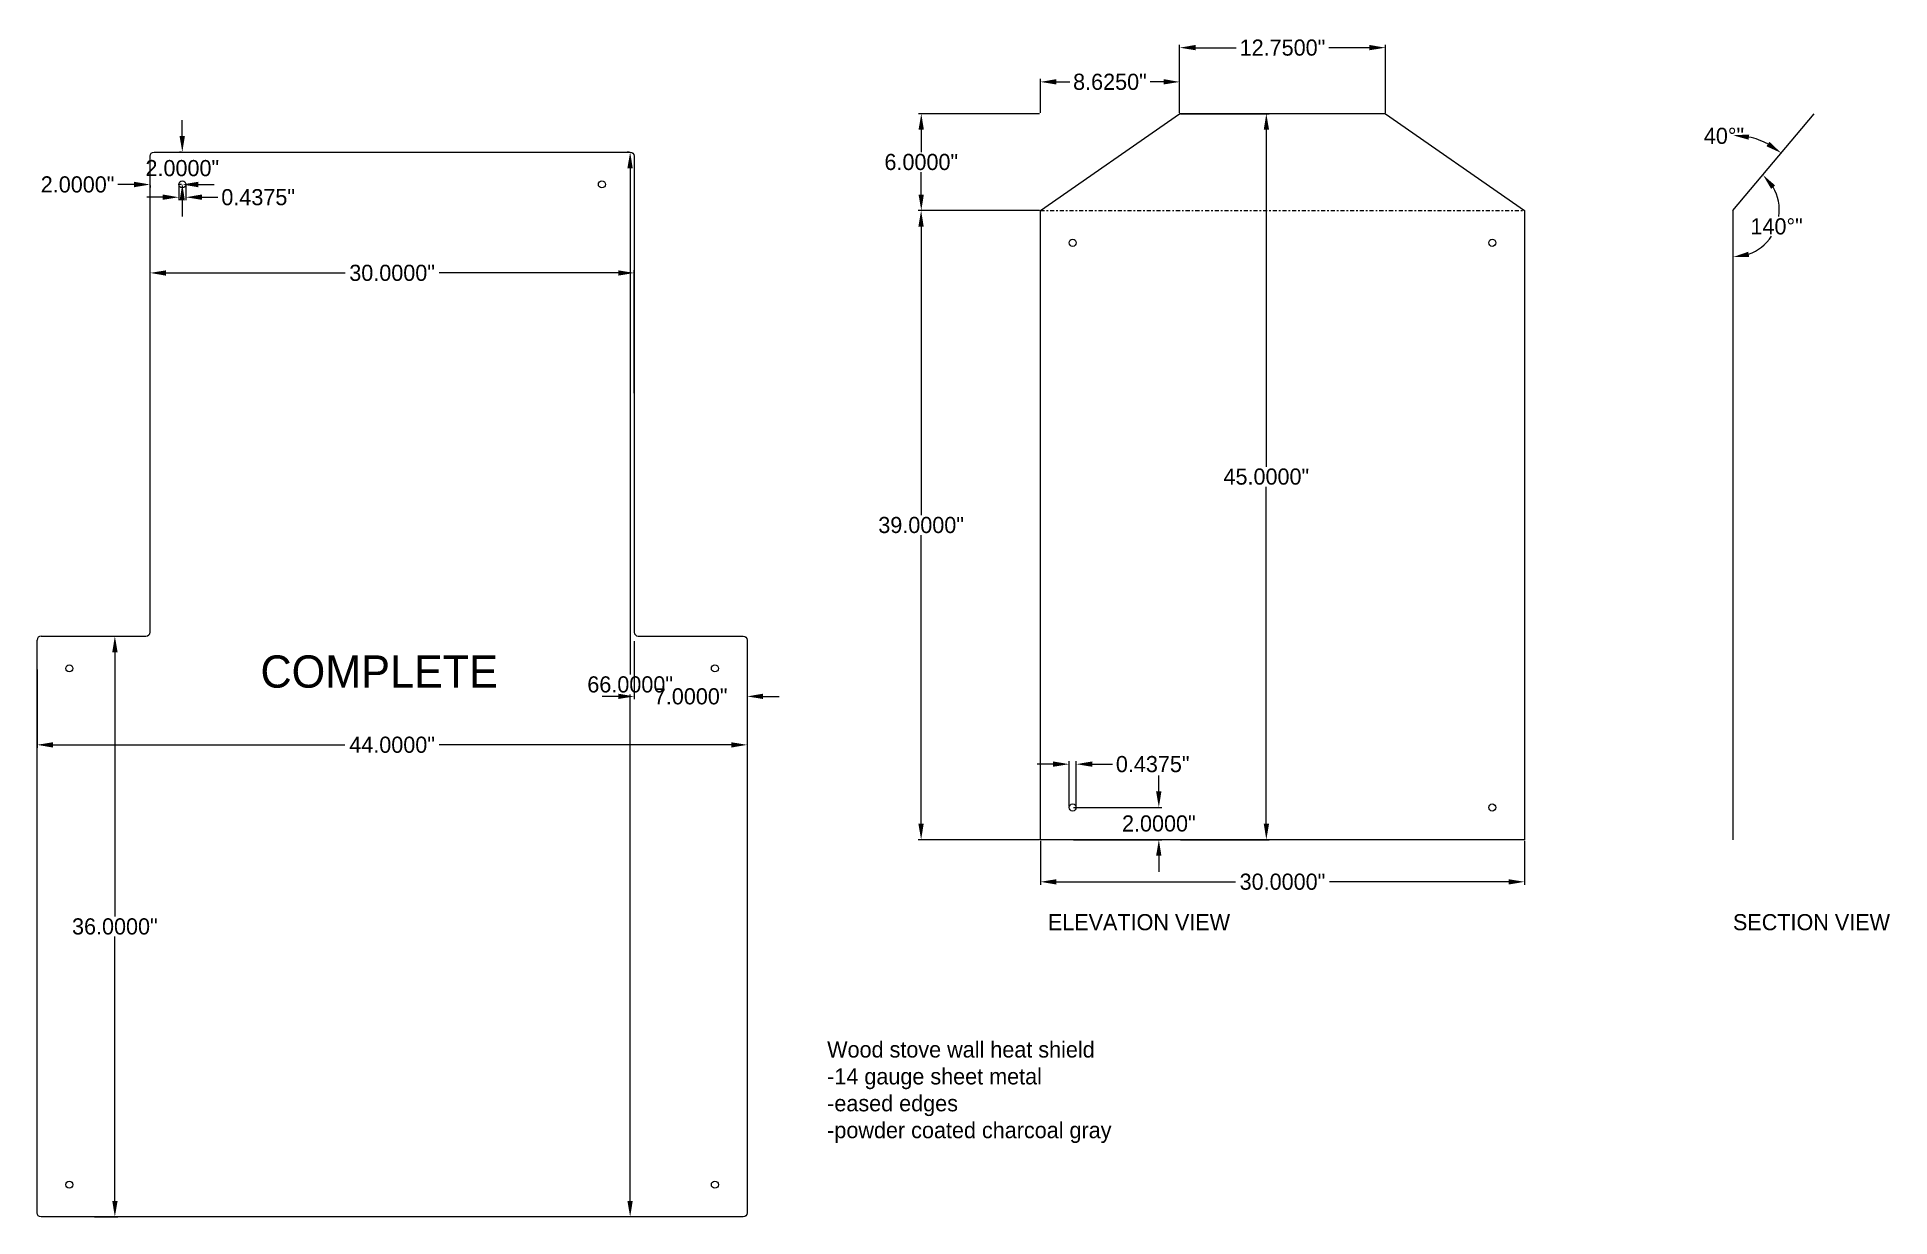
# Model space of a CAD drawing. Header units: inches. Extents: x -292 to 2932, y -132 to 3398.
# Drawn here: x 703.2 to 818.1, y 1107.8 to 1181 of the extents above; entities that cross this region are included whole.
import ezdxf

# ---------------------------------------------------------------- set-up
doc = ezdxf.new("R2010")
doc.units = ezdxf.units.IN
doc.header["$MEASUREMENT"] = 0
doc.linetypes.add('DASHDOT2', pattern=[0.5, 0.25, -0.125, 0, -0.125])
doc.styles.add('Roman', font='Avenir Next.ttf', dxfattribs={"height": 1})
doc.dimstyles.get("Standard").update_dxf_attribs({"dimtxt": 0.7425, "dimasz": 0.9925, "dimexe": 0.18, "dimexo": 0.0625, "dimgap": 0.09, "dimtad": 0, "dimtih": 1, "dimtoh": 1, "dimdec": 4, "dimzin": 0, "dimdsep": 46, "dimtxsty": 'Roman', "dimcen": 0.09, "dimadec": 0, "dimazin": 0, "dimtfac": 1, "dimtdec": 4, "dimtofl": 0, "dimtmove": 0, "dimatfit": 3, "dimfxl": 1, "dimtolj": 1, "dimtzin": 0, "dimarcsym": 0})

msp = doc.modelspace()

# ---------------------------------------------------------------- texts
at = {"color": 6, "transparency": 33554687, "insert": (717.09502, 1142.65241), "char_height": 2, "attachment_point": 1, "style": 'Roman'}
msp.add_mtext_dynamic_manual_height_columns('{\\C1;COMPLETE}', width=18.8693128, gutter_width=5, heights=[0], dxfattribs=at)
at = {"color": 5, "transparency": 33554687, "char_height": 1, "attachment_point": 1, "style": 'Roman'}
for s, insert in [('ELEVATION VIEW', (765.88066, 1126.61835)), ('SECTION VIEW', (808.33381, 1126.61835))]:
    msp.add_mtext_dynamic_manual_height_columns(s, width=29.5786896, gutter_width=5, heights=[0], dxfattribs=dict(at, insert=insert))
at = {"transparency": 33554687, "insert": (752.20918, 1118.72794), "char_height": 1, "attachment_point": 1, "style": 'Roman'}
msp.add_mtext_dynamic_manual_height_columns('Wood stove wall heat shield\\P-14 gauge sheet metal\\P-eased edges\\P-powder coated charcoal gray', width=31.0324919, gutter_width=5, heights=[0], dxfattribs=at)

# ---------------------------------------------------------------- blocks, each defined once
blk = doc.blocks.new('*D20')
at = {"color": 0, "lineweight": -2, "transparency": 16777216}
for p, q in [((703.25, 1141.78), (703.25, 1136.93)), ((747.25, 1141.78), (747.25, 1136.93)), ((704.24, 1137.11), (722.33, 1137.11)), ((746.26, 1137.11), (728.17, 1137.11))]:
    blk.add_line(p, q, dxfattribs=at)
at = {"color": 0, "transparency": 16777216}
for points in [[(704.24, 1137.27), (704.24, 1136.94), (703.25, 1137.11)], [(746.26, 1137.27), (746.26, 1136.94), (747.25, 1137.11)]]:
    blk.add_solid(points, dxfattribs=at)
at = {"layer": 'Defpoints', "color": 0, "transparency": 16777216}
for p in [(703.25, 1141.85), (747.25, 1141.85), (747.25, 1137.11)]:
    blk.add_point(p, dxfattribs=at)
at = {"color": 0, "transparency": 16777216, "insert": (725.25, 1137.11), "char_height": 1, "attachment_point": 5, "style": 'Roman'}
blk.add_mtext('\\A1;44.0000"', dxfattribs=at)
blk = doc.blocks.new('*D21')
at = {"color": 0, "lineweight": -2, "transparency": 16777216}
for p, q in [((706.81, 1143.85), (708.25, 1143.85)), ((708.07, 1142.85), (708.07, 1126.46)), ((708.07, 1108.84), (708.07, 1125.23)), ((706.81, 1107.85), (708.25, 1107.85))]:
    blk.add_line(p, q, dxfattribs=at)
at = {"color": 0, "transparency": 16777216}
for points in [[(707.91, 1142.85), (708.24, 1142.85), (708.07, 1143.85)], [(707.91, 1108.84), (708.24, 1108.84), (708.07, 1107.85)]]:
    blk.add_solid(points, dxfattribs=at)
at = {"layer": 'Defpoints', "color": 0, "transparency": 16777216}
for p in [(706.75, 1143.85), (706.75, 1107.85), (708.07, 1107.85)]:
    blk.add_point(p, dxfattribs=at)
at = {"color": 0, "transparency": 16777216, "insert": (708.07, 1125.85), "char_height": 1, "attachment_point": 5, "style": 'Roman'}
blk.add_mtext('\\A1;36.0000"', dxfattribs=at)
blk = doc.blocks.new('*D22')
at = {"color": 0, "lineweight": -2, "transparency": 16777216}
for p, q in [((710.25, 1158.91), (710.25, 1166.54)), ((740.25, 1158.91), (740.25, 1166.54)), ((711.24, 1166.36), (722.34, 1166.36)), ((739.26, 1166.36), (728.16, 1166.36))]:
    blk.add_line(p, q, dxfattribs=at)
at = {"color": 0, "transparency": 16777216}
for points in [[(711.24, 1166.52), (711.24, 1166.19), (710.25, 1166.36)], [(739.26, 1166.52), (739.26, 1166.19), (740.25, 1166.36)]]:
    blk.add_solid(points, dxfattribs=at)
at = {"layer": 'Defpoints', "color": 0, "transparency": 16777216}
for p in [(740.25, 1166.36), (710.25, 1158.85), (740.25, 1158.85)]:
    blk.add_point(p, dxfattribs=at)
at = {"color": 0, "transparency": 16777216, "insert": (725.25, 1166.36), "char_height": 1, "attachment_point": 5, "style": 'Roman'}
blk.add_mtext('\\A1;30.0000"', dxfattribs=at)
blk = doc.blocks.new('*D23')
at = {"color": 0, "lineweight": -2, "transparency": 16777216}
for p, q in [((740.25, 1143.53), (740.25, 1139.93)), ((747.25, 1143.53), (747.25, 1139.93)), ((739.26, 1140.11), (738.26, 1140.11)), ((748.24, 1140.11), (749.23, 1140.11))]:
    blk.add_line(p, q, dxfattribs=at)
at = {"color": 0, "transparency": 16777216}
for points in [[(739.26, 1140.28), (739.26, 1139.95), (740.25, 1140.11)], [(748.24, 1140.28), (748.24, 1139.95), (747.25, 1140.11)]]:
    blk.add_solid(points, dxfattribs=at)
at = {"layer": 'Defpoints', "color": 0, "transparency": 16777216}
for p in [(740.25, 1143.6), (747.25, 1143.6), (740.25, 1140.11)]:
    blk.add_point(p, dxfattribs=at)
at = {"color": 0, "transparency": 16777216, "insert": (743.75, 1140.11), "char_height": 1, "attachment_point": 5, "style": 'Roman'}
blk.add_mtext('\\A1;7.0000"', dxfattribs=at)
blk = doc.blocks.new('*D24')
at = {"color": 0, "lineweight": -2, "transparency": 16777216}
for p, q in [((712.25, 1174.84), (712.25, 1175.83)), ((712.19, 1173.85), (712.07, 1173.85)), ((712.19, 1171.85), (712.07, 1171.85)), ((712.25, 1170.85), (712.25, 1169.86))]:
    blk.add_line(p, q, dxfattribs=at)
at = {"color": 0, "transparency": 16777216}
for points in [[(712.08, 1174.84), (712.41, 1174.84), (712.25, 1173.85)], [(712.08, 1170.85), (712.41, 1170.85), (712.25, 1171.85)]]:
    blk.add_solid(points, dxfattribs=at)
at = {"layer": 'Defpoints', "color": 0, "transparency": 16777216}
for p in [(712.25, 1173.85), (712.25, 1173.85), (712.25, 1171.85)]:
    blk.add_point(p, dxfattribs=at)
at = {"color": 0, "transparency": 16777216, "insert": (712.25, 1172.85), "char_height": 1, "attachment_point": 5, "style": 'Roman'}
blk.add_mtext('\\A1;2.0000"', dxfattribs=at)
blk = doc.blocks.new('*D25')
at = {"color": 0, "lineweight": -2, "transparency": 16777216}
for p, q in [((709.26, 1171.84), (708.26, 1171.84)), ((710.25, 1171.78), (710.25, 1171.66)), ((712.25, 1171.78), (712.25, 1171.66)), ((713.24, 1171.84), (714.23, 1171.84))]:
    blk.add_line(p, q, dxfattribs=at)
at = {"color": 0, "transparency": 16777216}
for points in [[(709.26, 1172.01), (709.26, 1171.67), (710.25, 1171.84)], [(713.24, 1172.01), (713.24, 1171.67), (712.25, 1171.84)]]:
    blk.add_solid(points, dxfattribs=at)
at = {"layer": 'Defpoints', "color": 0, "transparency": 16777216}
for p in [(710.25, 1171.85), (710.25, 1171.84), (712.25, 1171.85)]:
    blk.add_point(p, dxfattribs=at)
at = {"color": 0, "transparency": 16777216, "insert": (705.76, 1171.84), "char_height": 1, "attachment_point": 5, "style": 'Roman'}
blk.add_mtext('\\A1;2.0000"', dxfattribs=at)
blk = doc.blocks.new('*D26')
at = {"color": 0, "lineweight": -2, "transparency": 16777216}
for p, q in [((712.03, 1171.78), (712.03, 1170.87)), ((712.47, 1171.78), (712.47, 1170.87)), ((711.04, 1171.05), (710.05, 1171.05)), ((713.46, 1171.05), (714.45, 1171.05))]:
    blk.add_line(p, q, dxfattribs=at)
at = {"color": 0, "transparency": 16777216}
for points in [[(711.04, 1171.22), (711.04, 1170.89), (712.03, 1171.05)], [(713.46, 1171.22), (713.46, 1170.89), (712.47, 1171.05)]]:
    blk.add_solid(points, dxfattribs=at)
at = {"layer": 'Defpoints', "color": 0, "transparency": 16777216}
for p in [(712.03, 1171.85), (712.47, 1171.85), (712.47, 1171.05)]:
    blk.add_point(p, dxfattribs=at)
at = {"color": 0, "transparency": 16777216, "insert": (716.95, 1171.05), "char_height": 1, "attachment_point": 5, "style": 'Roman'}
blk.add_mtext('\\A1;0.4375"', dxfattribs=at)
blk = doc.blocks.new('*D27')
at = {"color": 0, "lineweight": -2, "transparency": 16777216}
for p, q in [((739.94, 1173.85), (739.82, 1173.85)), ((740, 1172.85), (740, 1141.46)), ((740, 1108.84), (740, 1140.23)), ((739.94, 1107.85), (739.82, 1107.85))]:
    blk.add_line(p, q, dxfattribs=at)
at = {"color": 0, "transparency": 16777216}
for points in [[(739.83, 1172.85), (740.16, 1172.85), (740, 1173.85)], [(739.83, 1108.84), (740.16, 1108.84), (740, 1107.85)]]:
    blk.add_solid(points, dxfattribs=at)
at = {"layer": 'Defpoints', "color": 0, "transparency": 16777216}
for p in [(740, 1173.85), (740, 1107.85), (740, 1107.85)]:
    blk.add_point(p, dxfattribs=at)
at = {"color": 0, "transparency": 16777216, "insert": (740, 1140.85), "char_height": 1, "attachment_point": 5, "style": 'Roman'}
blk.add_mtext('\\A1;66.0000"', dxfattribs=at)
blk = doc.blocks.new('*D39')
at = {"color": 0, "lineweight": -2, "transparency": 16777216}
for p, q in [((774.11, 1176.23), (779.6, 1176.23)), ((779.42, 1175.23), (779.42, 1154.34)), ((779.42, 1132.22), (779.42, 1153.11)), ((774.11, 1131.23), (779.6, 1131.23))]:
    blk.add_line(p, q, dxfattribs=at)
at = {"color": 0, "transparency": 16777216}
for points in [[(779.26, 1175.23), (779.59, 1175.23), (779.42, 1176.23)], [(779.26, 1132.22), (779.59, 1132.22), (779.42, 1131.23)]]:
    blk.add_solid(points, dxfattribs=at)
at = {"layer": 'Defpoints', "color": 0, "transparency": 16777216}
for p in [(774.05, 1176.23), (774.05, 1131.23), (779.42, 1131.23)]:
    blk.add_point(p, dxfattribs=at)
at = {"color": 0, "transparency": 16777216, "insert": (779.42, 1153.73), "char_height": 1, "attachment_point": 5, "style": 'Roman'}
blk.add_mtext('\\A1;45.0000"', dxfattribs=at)
blk = doc.blocks.new('*D40')
at = {"color": 0, "lineweight": -2, "transparency": 16777216}
for p, q in [((765.42, 1131.16), (765.42, 1128.44)), ((795.42, 1131.16), (795.42, 1128.44)), ((766.41, 1128.62), (777.51, 1128.62)), ((794.43, 1128.62), (783.33, 1128.62))]:
    blk.add_line(p, q, dxfattribs=at)
at = {"color": 0, "transparency": 16777216}
for points in [[(766.41, 1128.78), (766.41, 1128.45), (765.42, 1128.62)], [(794.43, 1128.78), (794.43, 1128.45), (795.42, 1128.62)]]:
    blk.add_solid(points, dxfattribs=at)
at = {"layer": 'Defpoints', "color": 0, "transparency": 16777216}
for p in [(765.42, 1131.23), (795.42, 1131.23), (795.42, 1128.62)]:
    blk.add_point(p, dxfattribs=at)
at = {"color": 0, "transparency": 16777216, "insert": (780.42, 1128.62), "char_height": 1, "attachment_point": 5, "style": 'Roman'}
blk.add_mtext('\\A1;30.0000"', dxfattribs=at)
blk = doc.blocks.new('*D42')
at = {"color": 0, "lineweight": -2, "transparency": 16777216}
for p, q in [((765.42, 1176.29), (765.42, 1178.38)), ((766.41, 1178.2), (767.24, 1178.2)), ((773.05, 1178.2), (772.23, 1178.2)), ((774.05, 1176.29), (774.05, 1178.38))]:
    blk.add_line(p, q, dxfattribs=at)
at = {"color": 0, "transparency": 16777216}
for points in [[(766.41, 1178.37), (766.41, 1178.04), (765.42, 1178.2)], [(773.05, 1178.37), (773.05, 1178.04), (774.05, 1178.2)]]:
    blk.add_solid(points, dxfattribs=at)
at = {"layer": 'Defpoints', "color": 0, "transparency": 16777216}
for p in [(765.42, 1178.2), (765.42, 1176.23), (774.05, 1176.23)]:
    blk.add_point(p, dxfattribs=at)
at = {"color": 0, "transparency": 16777216, "insert": (769.73, 1178.2), "char_height": 1, "attachment_point": 5, "style": 'Roman'}
blk.add_mtext('\\A1;8.6250"', dxfattribs=at)
blk = doc.blocks.new('*D43')
at = {"color": 0, "lineweight": -2, "transparency": 16777216}
for p, q in [((765.36, 1176.23), (757.86, 1176.23)), ((758.04, 1175.23), (758.04, 1173.84)), ((758.04, 1171.22), (758.04, 1172.61)), ((765.36, 1170.23), (757.86, 1170.23))]:
    blk.add_line(p, q, dxfattribs=at)
at = {"color": 0, "transparency": 16777216}
for points in [[(757.87, 1175.23), (758.2, 1175.23), (758.04, 1176.23)], [(757.87, 1171.22), (758.2, 1171.22), (758.04, 1170.23)]]:
    blk.add_solid(points, dxfattribs=at)
at = {"layer": 'Defpoints', "color": 0, "transparency": 16777216}
for p in [(758.04, 1176.23), (765.42, 1176.23), (765.42, 1170.23)]:
    blk.add_point(p, dxfattribs=at)
at = {"color": 0, "transparency": 16777216, "insert": (758.04, 1173.23), "char_height": 1, "attachment_point": 5, "style": 'Roman'}
blk.add_mtext('\\A1;6.0000"', dxfattribs=at)
blk = doc.blocks.new('*D44')
at = {"color": 0, "lineweight": -2, "transparency": 16777216}
for p, q in [((774.05, 1176.29), (774.05, 1180.5)), ((775.04, 1180.32), (777.55, 1180.32)), ((785.8, 1180.32), (783.29, 1180.32)), ((786.8, 1176.29), (786.8, 1180.5))]:
    blk.add_line(p, q, dxfattribs=at)
at = {"color": 0, "transparency": 16777216}
for points in [[(775.04, 1180.49), (775.04, 1180.16), (774.05, 1180.32)], [(785.8, 1180.49), (785.8, 1180.16), (786.8, 1180.32)]]:
    blk.add_solid(points, dxfattribs=at)
at = {"layer": 'Defpoints', "color": 0, "transparency": 16777216}
for p in [(786.8, 1180.32), (774.05, 1176.23), (786.8, 1176.23)]:
    blk.add_point(p, dxfattribs=at)
at = {"color": 0, "transparency": 16777216, "insert": (780.42, 1180.32), "char_height": 1, "attachment_point": 5, "style": 'Roman'}
blk.add_mtext('\\A1;12.7500"', dxfattribs=at)
blk = doc.blocks.new('*D45')
at = {"color": 0, "lineweight": -2, "transparency": 16777216}
for p, q in [((765.36, 1170.23), (757.85, 1170.23)), ((758.03, 1169.23), (758.03, 1151.34)), ((758.03, 1132.22), (758.03, 1150.11)), ((765.36, 1131.23), (757.85, 1131.23))]:
    blk.add_line(p, q, dxfattribs=at)
at = {"color": 0, "transparency": 16777216}
for points in [[(757.86, 1169.23), (758.19, 1169.23), (758.03, 1170.23)], [(757.86, 1132.22), (758.19, 1132.22), (758.03, 1131.23)]]:
    blk.add_solid(points, dxfattribs=at)
at = {"layer": 'Defpoints', "color": 0, "transparency": 16777216}
for p in [(758.03, 1170.23), (765.42, 1170.23), (765.42, 1131.23)]:
    blk.add_point(p, dxfattribs=at)
at = {"color": 0, "transparency": 16777216, "insert": (758.03, 1150.73), "char_height": 1, "attachment_point": 5, "style": 'Roman'}
blk.add_mtext('\\A1;39.0000"', dxfattribs=at)
blk = doc.blocks.new('*D46')
at = {"color": 0, "lineweight": -2, "transparency": 16777216}
for p, q in [((766.21, 1135.91), (765.22, 1135.91)), ((767.2, 1133.29), (767.2, 1136.09)), ((767.64, 1133.29), (767.64, 1136.09)), ((768.63, 1135.91), (769.88, 1135.91))]:
    blk.add_line(p, q, dxfattribs=at)
at = {"color": 0, "transparency": 16777216}
for points in [[(766.21, 1136.08), (766.21, 1135.75), (767.2, 1135.91)], [(768.63, 1136.08), (768.63, 1135.75), (767.64, 1135.91)]]:
    blk.add_solid(points, dxfattribs=at)
at = {"layer": 'Defpoints', "color": 0, "transparency": 16777216}
for p in [(767.64, 1135.91), (767.2, 1133.23), (767.64, 1133.23)]:
    blk.add_point(p, dxfattribs=at)
at = {"color": 0, "transparency": 16777216, "insert": (772.38, 1135.91), "char_height": 1, "attachment_point": 5, "style": 'Roman'}
blk.add_mtext('\\A1;0.4375"', dxfattribs=at)
blk = doc.blocks.new('*D47')
at = {"color": 0, "lineweight": -2, "transparency": 16777216}
for p, q in [((772.76, 1134.22), (772.76, 1135.21)), ((767.48, 1133.23), (772.94, 1133.23)), ((767.48, 1131.23), (772.94, 1131.23)), ((772.76, 1130.23), (772.76, 1129.24))]:
    blk.add_line(p, q, dxfattribs=at)
at = {"color": 0, "transparency": 16777216}
for points in [[(772.59, 1134.22), (772.92, 1134.22), (772.76, 1133.23)], [(772.59, 1130.23), (772.92, 1130.23), (772.76, 1131.23)]]:
    blk.add_solid(points, dxfattribs=at)
at = {"layer": 'Defpoints', "color": 0, "transparency": 16777216}
for p in [(767.42, 1133.23), (767.42, 1131.23), (772.76, 1131.23)]:
    blk.add_point(p, dxfattribs=at)
at = {"color": 0, "transparency": 16777216, "insert": (772.76, 1132.23), "char_height": 1, "attachment_point": 5, "style": 'Roman'}
blk.add_mtext('\\A1;2.0000"', dxfattribs=at)
blk = doc.blocks.new('*D49')
at = {"color": 0, "lineweight": -2, "transparency": 16777216}
for start, end in [(352.6037, 30.1823), (289.8115, 326.2609)]:
    blk.add_arc((808.33, 1170.23), 2.88, start, end, dxfattribs=at)
at = {"color": 0, "transparency": 16777216}
for points in [[(810.7, 1171.57), (810.95, 1171.78), (810.19, 1172.44)], [(809.34, 1167.35), (809.28, 1167.67), (808.33, 1167.34)]]:
    blk.add_solid(points, dxfattribs=at)
at = {"layer": 'Defpoints', "color": 0, "transparency": 16777216}
for p in [(813.37, 1176.23), (808.33, 1170.23), (808.33, 1170.23), (810.43, 1168.25), (808.33, 1131.23)]:
    blk.add_point(p, dxfattribs=at)
at = {"color": 0, "transparency": 16777216, "insert": (811.04, 1169.24), "char_height": 1, "attachment_point": 5, "style": 'Roman'}
blk.add_mtext('\\A1;140°"', dxfattribs=at)
blk = doc.blocks.new('*D50')
at = {"color": 0, "lineweight": -2, "transparency": 16777216}
blk.add_arc((808.33, 1170.23), 4.66, 62.2208, 77.7729, dxfattribs=at)
at = {"color": 0, "transparency": 16777216}
for points in [[(809.3, 1174.62), (809.34, 1174.94), (808.33, 1174.89)], [(810.59, 1174.49), (810.41, 1174.21), (811.33, 1173.79)]]:
    blk.add_solid(points, dxfattribs=at)
at = {"layer": 'Defpoints', "color": 0, "transparency": 16777216}
for p in [(808.33, 1177.55), (813.37, 1176.23), (810.42, 1174.39), (808.33, 1170.23), (808.33, 1170.23)]:
    blk.add_point(p, dxfattribs=at)
at = {"color": 0, "transparency": 16777216, "insert": (807.78, 1174.85), "char_height": 1, "attachment_point": 5, "style": 'Roman'}
blk.add_mtext('\\A1;40°"', dxfattribs=at)

# ---------------------------------------------------------------- dimensions: what is measured, and where the dimension line sits
at = {"color": 5, "transparency": 33554607}
for base, p1, p2, picture, middle in [((786.79593, 1180.32344), (774.04593, 1176.22551), (786.79593, 1176.22551), '*D44', (780.42093, 1180.32344)), ((765.42093, 1178.20461), (774.04593, 1176.22551), (765.42093, 1176.22551), '*D42', (769.73343, 1178.20461)), ((795.42093, 1128.61828), (765.42093, 1131.22551), (795.42093, 1131.22551), '*D40', (780.42093, 1128.61828))]:
    dim = msp.add_linear_dim(base=base, p1=p1, p2=p2, dimstyle='Standard', override={"dimpost": '"'}, dxfattribs=at)
    dim.commit()
    dim.dimension.update_dxf_attribs({"geometry": picture, "text_midpoint": middle})
at = {"color": 5, "transparency": 33554687}
dim = msp.add_angular_dim_2l(base=(810.42225, 1174.38939), line1=((808.3307, 1170.22551), (813.36641, 1176.22551)), line2=((808.3307, 1170.22551), (808.3307, 1177.5543)), dimstyle='Standard', override={"dimpost": '"'}, dxfattribs=at)
dim.commit()
dim.dimension.update_dxf_attribs({"geometry": '*D50', "text_midpoint": (807.78143, 1174.85269), "dimtype": 162})
at = {"transparency": 33554460}
for base, p1, p2, picture, middle in [((712.24921, 1173.84649), (712.24921, 1171.84649), (712.24921, 1173.84649), '*D24', (712.24921, 1172.84649)), ((739.99921, 1107.84649), (739.99921, 1173.84649), (739.99921, 1107.84649), '*D27', (739.99921, 1140.84649)), ((708.07084, 1107.84649), (706.74921, 1143.84649), (706.74921, 1107.84649), '*D21', (708.07084, 1125.84649))]:
    dim = msp.add_linear_dim(base=base, p1=p1, p2=p2, angle=90, dimstyle='Standard', override={"dimpost": '"'}, dxfattribs=at)
    dim.commit()
    dim.dimension.update_dxf_attribs({"geometry": picture, "text_midpoint": middle})
at = {"color": 5, "transparency": 33554607}
dim = msp.add_linear_dim(base=(758.0358, 1176.22551), p1=(765.42093, 1170.22551), p2=(765.42093, 1176.22551), angle=90, dimstyle='Standard', override={"dimpost": '"'}, dxfattribs=at)
dim.commit()
dim.dimension.update_dxf_attribs({"geometry": '*D43', "text_midpoint": (758.0358, 1173.22551), "dimtype": 160})
dim = msp.add_linear_dim(base=(779.42093, 1131.22551), p1=(774.04593, 1176.22551), p2=(774.04593, 1131.22551), angle=90, dimstyle='Standard', override={"dimpost": '"'}, dxfattribs=at)
dim.commit()
dim.dimension.update_dxf_attribs({"geometry": '*D39', "text_midpoint": (779.42093, 1153.72551)})
at = {"color": 5, "transparency": 33554687}
dim = msp.add_angular_dim_2l(base=(810.42889, 1168.24583), line1=((808.3307, 1170.22551), (808.3307, 1131.22551)), line2=((808.3307, 1170.22551), (813.36641, 1176.22551)), dimstyle='Standard', override={"dimpost": '"'}, dxfattribs=at)
dim.commit()
dim.dimension.update_dxf_attribs({"geometry": '*D49', "text_midpoint": (811.04138, 1169.23874)})
at = {"transparency": 33554460}
for base, p1, p2, picture, middle in [((710.24921, 1171.8397), (712.24921, 1171.84649), (710.24921, 1171.84649), '*D25', (705.76319, 1171.8397)), ((712.46796, 1171.05401), (712.03046, 1171.84649), (712.46796, 1171.84649), '*D26', (716.94903, 1171.05401)), ((740.24921, 1166.35896), (710.24921, 1158.84649), (740.24921, 1158.84649), '*D22', (725.24921, 1166.35896)), ((740.24921, 1140.11425), (747.24921, 1143.59649), (740.24921, 1143.59649), '*D23', (743.74921, 1140.11425)), ((747.24921, 1137.1093), (703.24921, 1141.84649), (747.24921, 1141.84649), '*D20', (725.24921, 1137.1093))]:
    dim = msp.add_linear_dim(base=base, p1=p1, p2=p2, dimstyle='Standard', override={"dimpost": '"'}, dxfattribs=at)
    dim.commit()
    dim.dimension.update_dxf_attribs({"geometry": picture, "text_midpoint": middle})
at = {"color": 5, "transparency": 33554600}
dim = msp.add_linear_dim(base=(758.02534, 1170.22551), p1=(765.42093, 1131.22551), p2=(765.42093, 1170.22551), angle=90, dimstyle='Standard', override={"dimpost": '"'}, dxfattribs=at)
dim.commit()
dim.dimension.update_dxf_attribs({"geometry": '*D45', "text_midpoint": (758.02534, 1150.72551), "dimtype": 160})
at = {"color": 5, "transparency": 33554546}
dim = msp.add_linear_dim(base=(767.63968, 1135.91266), p1=(767.20218, 1133.22551), p2=(767.63968, 1133.22551), dimstyle='Standard', override={"dimpost": '"'}, dxfattribs=at)
dim.commit()
dim.dimension.update_dxf_attribs({"geometry": '*D46', "text_midpoint": (772.37617, 1135.91266), "dimtype": 160})
dim = msp.add_linear_dim(base=(772.75617, 1131.22551), p1=(767.42093, 1133.22551), p2=(767.42093, 1131.22551), angle=90, dimstyle='Standard', override={"dimpost": '"'}, dxfattribs=at)
dim.commit()
dim.dimension.update_dxf_attribs({"geometry": '*D47', "text_midpoint": (772.75617, 1132.22551)})

# ---------------------------------------------------------------- linework, layer by layer
at = {"transparency": 33554687}
for p, q in [((765.42093, 1170.22551), (774.04593, 1176.22551)), ((786.79593, 1176.22551), (795.42093, 1170.22551)), ((808.3307, 1170.22551), (813.36641, 1176.22551)), ((808.3307, 1170.22551), (808.3307, 1131.22551))]:
    msp.add_line(p, q, dxfattribs=at)
at = {"linetype": 'DASHDOT2', "transparency": 33554516}
msp.add_line((765.42093, 1170.22551), (795.42093, 1170.22551), dxfattribs=at)
at = {"transparency": 33554460}
msp.add_line((703.49921, 1143.84649), (709.99921, 1143.84649), dxfattribs=at)
at = {"transparency": 33554687}
for points in [[(786.79593, 1176.22551), (774.04593, 1176.22551)], [(795.42093, 1170.22551), (795.42093, 1131.22551), (765.42093, 1131.22551), (765.42093, 1170.22551)]]:
    msp.add_lwpolyline(points, dxfattribs=at)
at = {"transparency": 33554460}
for points in [[(710.24921, 1144.09649), (710.24921, 1173.59649, -0.414213562), (710.49921, 1173.84649), (739.99921, 1173.84649, -0.414213562), (740.24921, 1173.59649), (740.24921, 1144.09649, 0.414213562), (740.49921, 1143.84649), (746.99921, 1143.84649, -0.414213562), (747.24921, 1143.59649), (747.24921, 1108.09649)], [(747.24921, 1143.59649), (747.24921, 1108.09649, -0.414213562), (746.99921, 1107.84649), (703.49921, 1107.84649, -0.414213562), (703.24921, 1108.09649), (703.24921, 1143.59649)]]:
    msp.add_lwpolyline(points, format="xyb", dxfattribs=at)
for centre in [(712.24921, 1171.84649), (738.24921, 1171.84649), (705.24921, 1141.84649), (745.24921, 1141.84649), (705.24921, 1109.84649), (745.24921, 1109.84649)]:
    msp.add_circle(centre, 0.21875, dxfattribs=at)
at = {"transparency": 33554687}
for centre in [(767.42093, 1168.22551), (793.42093, 1168.22551), (767.42093, 1133.22551), (793.42093, 1133.22551)]:
    msp.add_circle(centre, 0.21875, dxfattribs=at)
at = {"transparency": 33554460}
for centre, start, end in [((703.49921, 1143.59649), 90, 180), ((709.99921, 1144.09649), 270, 0)]:
    msp.add_arc(centre, 0.25, start, end, dxfattribs=at)

msp.set_redraw_order([(e.dxf.handle, doc.entitydb.next_handle()) for e in msp.query("TEXT MTEXT ATTDEF DIMENSION ARC_DIMENSION")])  # texts and dimensions are drawn at this point

doc.saveas('drawing.dxf')
